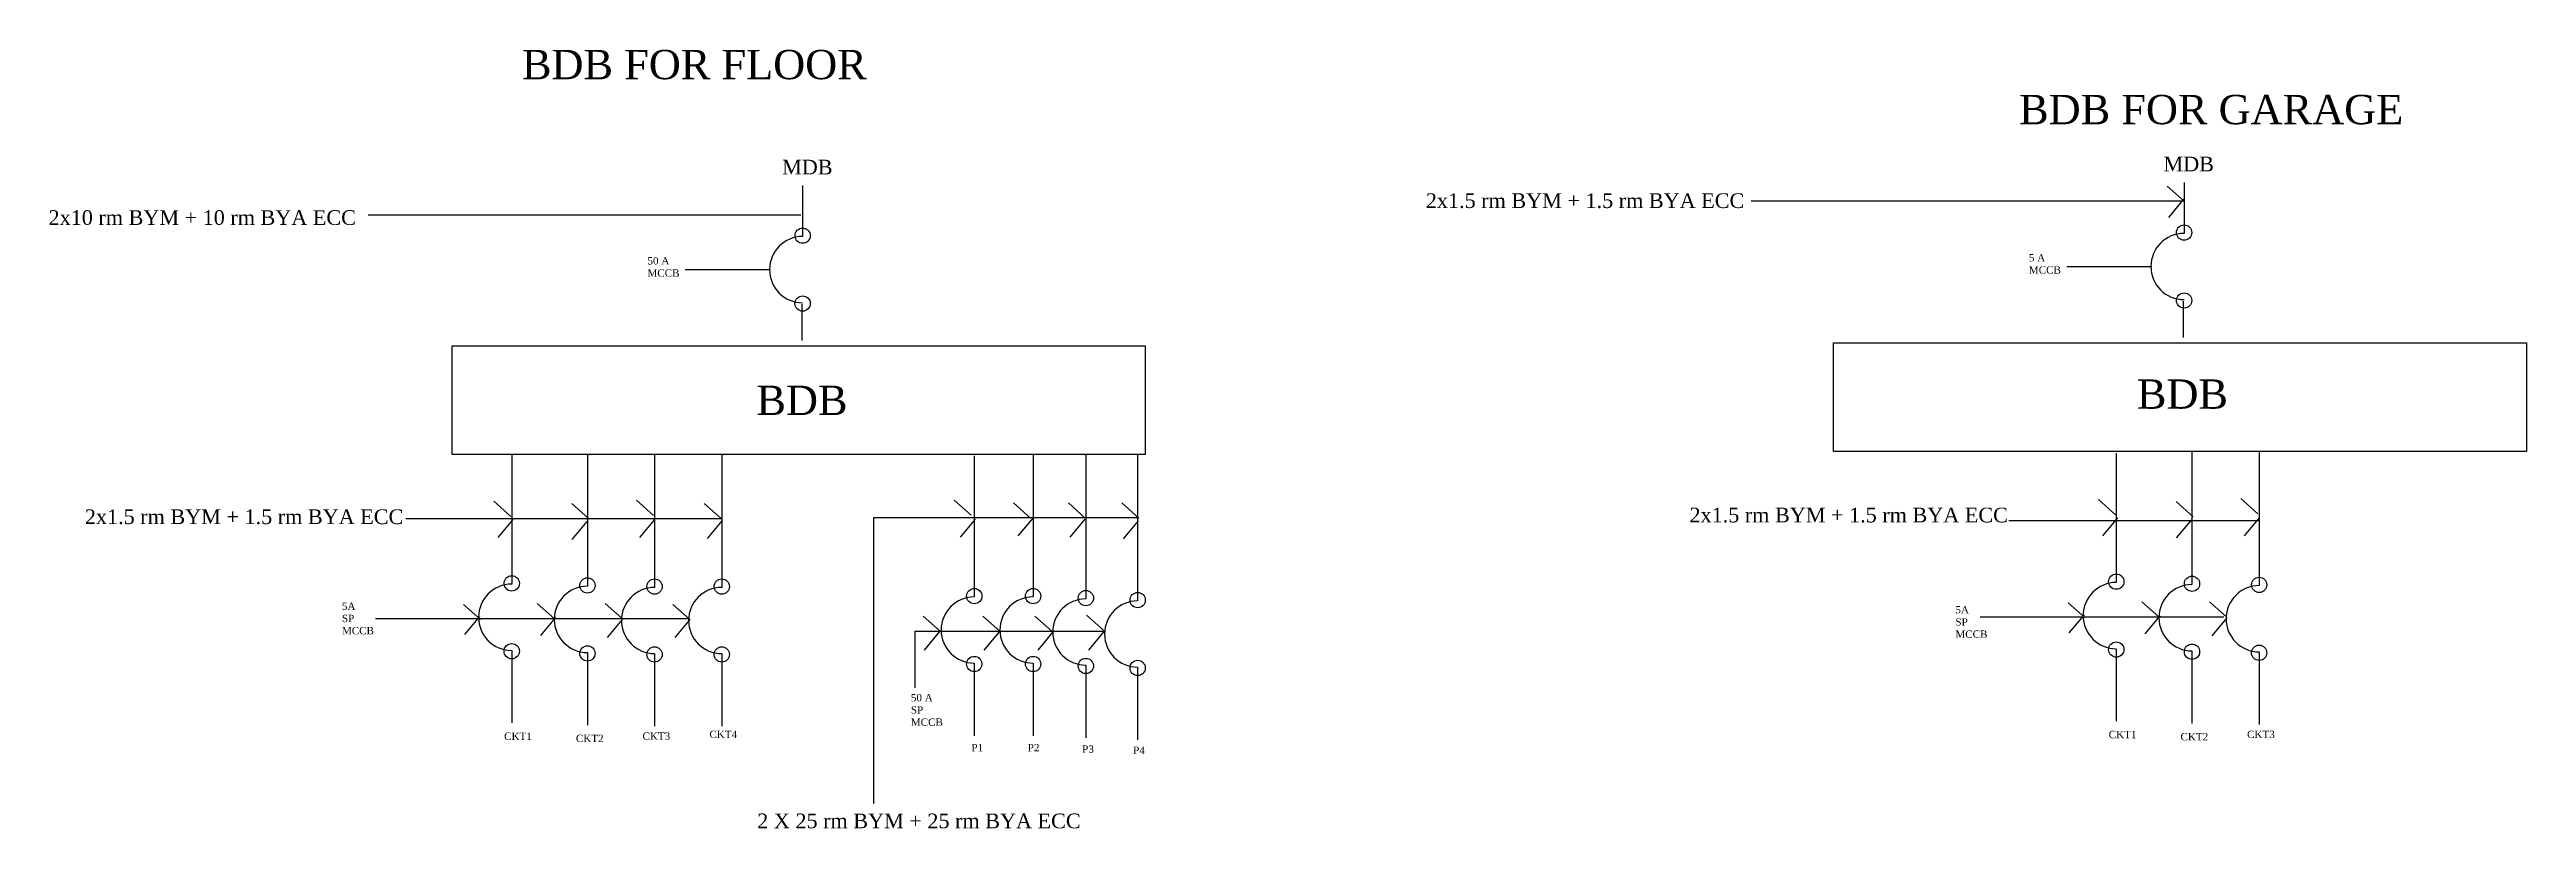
# Model space of a CAD drawing. Header units: inches. Extents: x -2152 to 9073, y -5017 to 214.
# Drawn here: x 3286 to 5312, y -1687 to -1050 of the extents above; entities that cross this region are included whole.
import ezdxf

# ---------------------------------------------------------------- set-up
doc = ezdxf.new("R2010")
doc.units = ezdxf.units.IN
doc.header["$LTSCALE"] = 15
doc.header["$MEASUREMENT"] = 0
doc.styles.get("Standard").update_dxf_attribs({"font": 'times.ttf'})

msp = doc.modelspace()

# ---------------------------------------------------------------- texts
at = {"attachment_point": 1}
for s, insert, char_height, width in [('BDB FOR FLOOR', (3672.73255, -1050.03508), 24, 515.1020556), ('BDB FOR GARAGE', (4897.14666, -1086.84149), 24, 515.1020556), ('MDB', (3885.47089, -1139.93441), 12, 276.1744954), ('MDB', (5015.23324, -1137.41465), 12, 276.1744954), ('2x1.5 rm BYM + 1.5 rm BYA ECC', (4411.96481, -1167.37157), 12, 276.1744954), ('2x10 rm BYM + 10 rm BYA ECC', (3285.59619, -1181.17988), 12, 276.1744954), ('50 A\\PMCCB', (3775.3945, -1219.554), 6, 31.4289386), ('5 A\\PMCCB', (4905.15685, -1217.03423), 6, 31.4289386), ('BDB', (3864.47481, -1324.67885), 24, 101.006433), ('BDB', (4993.47986, -1319.58341), 24, 101.006433), ('2x1.5 rm BYM + 1.5 rm BYA ECC', (3315.2856, -1425.89079), 12, 276.1744954), ('2x1.5 rm BYM + 1.5 rm BYA ECC', (4627.55866, -1424.50413), 12, 276.1744954), ('5A\\PSP\\PMCCB', (3525.52853, -1502.06127), 6, 47.143429), ('5A\\PSP\\PMCCB', (4845.07885, -1504.90718), 6, 47.143429), ('50 A\\PSP\\PMCCB', (3990.81828, -1576.87544), 6, 47.143429), ('CKT1', (3658.20003, -1608.40321), 6, 31.3902084), ('CKT2', (3716.87301, -1610.17612), 6, 31.3902084), ('CKT3', (3771.3557, -1608.3067), 6, 31.3902084), ('CKT4', (3826.07222, -1606.90463), 6, 31.3902084), ('P1', (4040.38716, -1617.74493), 6, 31.3902084), ('   P2', (4079.6272, -1617.74493), 6, 31.3902084), ('   P3', (4124.11984, -1618.98003), 6, 31.3902084), ('   P4', (4165.83169, -1619.90635), 6, 31.3902084), ('CKT1', (4970.47309, -1607.01656), 6, 31.3902084), ('CKT2', (5029.14607, -1608.78946), 6, 31.3902084), ('CKT3', (5083.62876, -1606.92005), 6, 31.3902084), ('2 X 25 rm BYM + 25 rm BYA ECC', (3865.18857, -1674.67705), 12, 276.1744954)]:
    msp.add_mtext(s, dxfattribs=dict(at, insert=insert, char_height=char_height, width=width))

# ---------------------------------------------------------------- linework, layer by layer
for p, q in [((3902.30962, -1161.0912), (3902.30962, -1202.66216)), ((4678.16804, -1173.53048), (5032.00066, -1173.53048)), ((5018.17038, -1161.4193), (5032.04073, -1173.73049)), ((5031.70225, -1172.25591), (5019.38299, -1187.05477)), ((5032.07197, -1158.57143), (5032.07197, -1200.14239)), ((3547.08882, -1184.9226), (3900.92144, -1184.9226)), ((3876.07978, -1229.93015), (3806.32377, -1229.93015)), ((5005.84212, -1227.41038), (4936.08611, -1227.41038)), ((5031.30784, -1255.54871), (5031.30784, -1285.21425)), ((3901.54549, -1258.06848), (3901.54549, -1287.73401)), ((3664.37497, -1381.1775), (3664.37497, -1487.02623)), ((3726.28347, -1380.35097), (3726.28347, -1488.76898)), ((3781.21633, -1380.35097), (3781.21633, -1489.64036)), ((3836.1492, -1380.35097), (3836.1492, -1489.64036)), ((4042.67841, -1382.2024), (4042.67841, -1497.44492)), ((4090.74493, -1380.57409), (4090.74493, -1497.44492)), ((4133.92333, -1381.38825), (4133.92333, -1499.07323)), ((4176.28705, -1380.57409), (4176.28705, -1500.70153)), ((4976.64803, -1379.79085), (4976.64803, -1485.63958)), ((5038.55653, -1378.96432), (5038.55653, -1487.38233)), ((5093.4894, -1378.96432), (5093.4894, -1488.25371)), ((4962.01464, -1417.89839), (4975.88498, -1430.20957)), ((5078.63265, -1417.07184), (5092.503, -1429.38302)), ((3577.78579, -1433.24931), (3835.92076, -1433.24931)), ((3649.74157, -1419.28504), (3663.61192, -1431.59622)), ((3665.36915, -1434.15464), (3653.0499, -1448.95349)), ((3713.42657, -1420.93812), (3727.29692, -1433.2493)), ((3725.74583, -1435.80771), (3713.42658, -1450.60657)), ((3766.35959, -1418.45849), (3780.22994, -1430.76967)), ((3781.16009, -1434.15464), (3768.84084, -1448.95349)), ((3821.77381, -1420.93812), (3835.64415, -1433.2493)), ((3836.5743, -1434.98116), (3824.25505, -1449.78002)), ((4176.06998, -1432.6799), (3960.17796, -1432.6799)), ((3960.17796, -1432.6799), (3960.17796, -1666.34189)), ((4026.25072, -1418.21446), (4040.12107, -1430.52564)), ((4043.42043, -1433.89625), (4031.10118, -1448.69511)), ((4074.75535, -1420.63705), (4088.6257, -1432.94824)), ((4090.71245, -1432.68495), (4078.3932, -1447.48381)), ((4119.62213, -1420.63705), (4133.49248, -1432.94824)), ((4133.154, -1433.89625), (4120.83474, -1448.69511)), ((4163.2763, -1420.63705), (4177.14665, -1432.94824)), ((4176.80816, -1435.10755), (4164.48891, -1449.90641)), ((4888.87047, -1435.0994), (5093.55741, -1435.0994)), ((4977.64221, -1432.76798), (4965.32296, -1447.56684)), ((5025.69963, -1419.55146), (5039.56998, -1431.86265)), ((5038.01889, -1434.42106), (5025.69964, -1449.21992)), ((5093.43315, -1432.76798), (5081.1139, -1447.56684)), ((3552.97344, -1515.07641), (3808.12958, -1515.07641)), ((3624.92922, -1503.59174), (3638.79957, -1515.90293)), ((3637.98864, -1513.50213), (3625.66939, -1528.30099)), ((3685.30595, -1502.76522), (3699.17629, -1515.0764)), ((3700.10644, -1514.32866), (3687.78719, -1529.12752)), ((3740.72016, -1502.76522), (3754.59051, -1515.0764)), ((3754.69358, -1515.98174), (3742.37433, -1530.78059)), ((3796.13437, -1503.59174), (3810.00472, -1515.90293)), ((3810.10779, -1515.98174), (3797.78854, -1530.78059)), ((4000.9123, -1513.18219), (4014.78265, -1525.49338)), ((4049.79351, -1513.18219), (4063.66386, -1525.49338)), ((4092.15723, -1513.18219), (4106.02757, -1525.49338)), ((4134.52095, -1512.36804), (4148.39129, -1524.67923)), ((4865.2465, -1513.68976), (5064.5657, -1513.68976)), ((4937.20228, -1502.20509), (4951.07263, -1514.51628)), ((4950.2617, -1512.11548), (4937.94245, -1526.91434)), ((4997.57901, -1501.37856), (5011.44935, -1513.68975)), ((5012.37951, -1512.94201), (5000.06025, -1527.74087)), ((5052.99322, -1501.37856), (5066.86357, -1513.68975)), ((5066.96664, -1514.59508), (5054.64739, -1529.39394)), ((3994.12394, -1525.49338), (3994.12394, -1571.90011)), ((3994.39481, -1525.49338), (4150, -1525.49338)), ((4014.04624, -1526.16343), (4001.72698, -1540.96229)), ((4062.92745, -1526.16343), (4050.6082, -1540.96229)), ((4106.92054, -1526.16343), (4094.60129, -1540.96229)), ((4148.46957, -1526.16343), (4136.15032, -1540.96229)), ((3664.37497, -1541.22971), (3664.37497, -1600.56078)), ((3726.28347, -1542.97247), (3726.28347, -1602.30354)), ((3781.21633, -1543.84384), (3781.21633, -1603.17492)), ((3836.1492, -1543.84384), (3836.1492, -1603.17492)), ((4042.67841, -1551.6484), (4042.67841, -1610.97947)), ((4090.74493, -1551.6484), (4090.74493, -1610.97947)), ((4133.92333, -1553.27671), (4133.92333, -1612.60778)), ((4176.28705, -1554.90501), (4176.28705, -1614.23609)), ((4976.64803, -1539.84306), (4976.64803, -1599.17413)), ((5038.55653, -1541.58581), (5038.55653, -1600.91689)), ((5093.4894, -1542.45719), (5093.4894, -1601.78826))]:
    msp.add_line(p, q)
for points in [[(3615.56419, -1292.06762), (4182.33195, -1292.06762), (4182.33195, -1380.9483), (3615.56419, -1380.9483)], [(4745.32654, -1289.54786), (5312.09429, -1289.54786), (5312.09429, -1378.42853), (4745.32654, -1378.42853)]]:
    msp.add_lwpolyline(points, close=True)
for centre in [(5032.07367, -1199.49685), (3902.31132, -1202.01662), (3902.30724, -1257.55186), (5032.06959, -1255.0321), (4976.64973, -1484.99404), (3664.37667, -1486.38069), (3726.28517, -1488.12345), (3781.21803, -1488.99482), (3836.1509, -1488.99482), (4042.68011, -1496.79938), (4090.74663, -1496.79938), (4133.92503, -1498.42769), (4176.28875, -1500.05599), (5038.55823, -1486.73679), (5093.49109, -1487.60817), (3664.37259, -1541.91593), (3726.28109, -1543.65869), (3781.21396, -1544.53007), (3836.14682, -1544.53007), (4976.64566, -1540.52928), (5038.55416, -1542.27204), (5093.48702, -1543.14342), (4042.67603, -1552.33462), (4090.74256, -1552.33462), (4133.92096, -1553.96293), (4176.28468, -1555.59124)]:
    msp.add_circle(centre, 6.25749)
for centre in [(3902.30962, -1229.7639), (5032.07197, -1227.24413), (3664.37497, -1514.12797), (3726.28347, -1515.87072), (3781.21633, -1516.7421), (3836.1492, -1516.7421), (4042.67841, -1524.54666), (4090.74493, -1524.54666), (4976.64803, -1512.74132), (5038.55653, -1514.48407), (5093.4894, -1515.35545), (4133.92333, -1526.17497), (4176.28705, -1527.80327)]:
    msp.add_arc(centre, 27.10174, 90, 270)

msp.set_redraw_order([(e.dxf.handle, doc.entitydb.next_handle()) for e in msp.query("TEXT MTEXT ATTDEF DIMENSION ARC_DIMENSION")])  # texts and dimensions are drawn at this point

doc.saveas('drawing.dxf')
